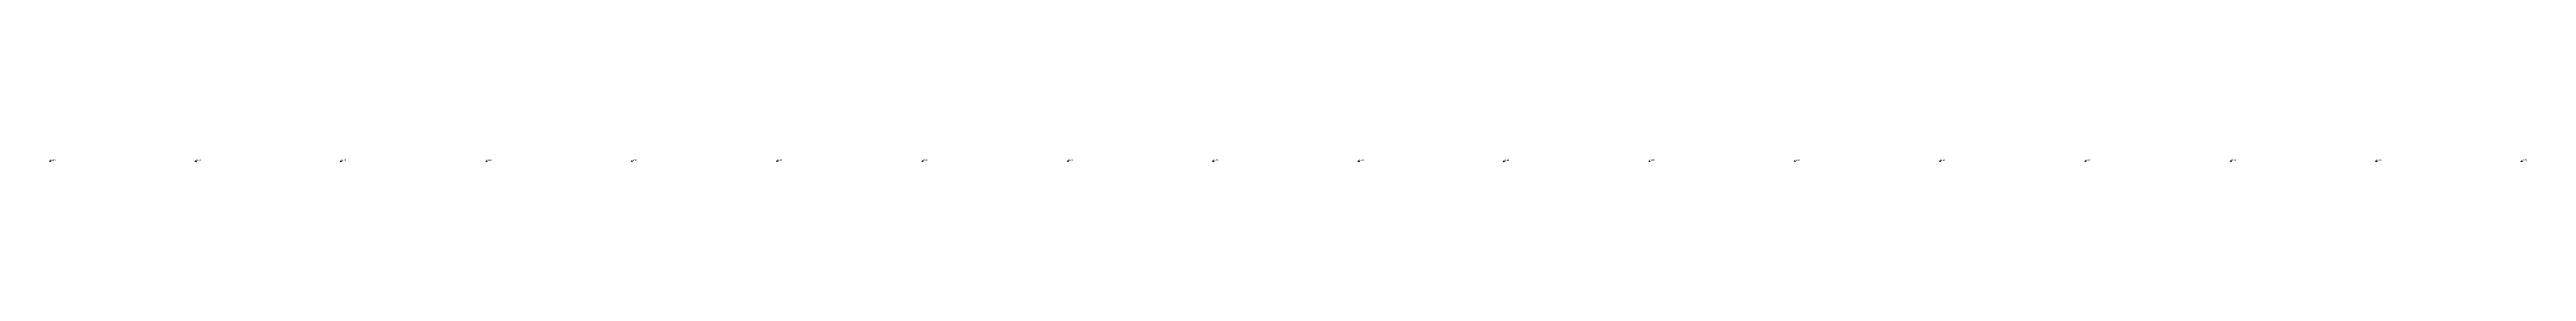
# Model space of a CAD drawing. Extents: x 509453 to 510064, y 5459426 to 5460067.
# Drawn here: x 509893.5 to 510063.8, y 5459526.5 to 5459526.6 of the extents above; entities that cross this region are included whole.
import ezdxf

# ---------------------------------------------------------------- set-up
doc = ezdxf.new("R2010")
doc.units = 0
doc.layers.add('Soundings', color=1, linetype='CONTINUOUS')

msp = doc.modelspace()

# ---------------------------------------------------------------- linework, layer by layer
at = {"layer": 'Soundings'}
for points in [[(509893.45, 5459526.45), (509893.5, 5459526.5), (509893.55, 5459526.45)], [(509903.45, 5459526.45), (509903.5, 5459526.5), (509903.55, 5459526.45)], [(509913.45, 5459526.45), (509913.5, 5459526.5), (509913.55, 5459526.45)], [(509923.45, 5459526.45), (509923.5, 5459526.5), (509923.55, 5459526.45)], [(509933.45, 5459526.45), (509933.5, 5459526.5), (509933.55, 5459526.45)], [(509943.45, 5459526.45), (509943.5, 5459526.5), (509943.55, 5459526.45)], [(509953.45, 5459526.45), (509953.5, 5459526.5), (509953.55, 5459526.45)], [(509963.45, 5459526.45), (509963.5, 5459526.5), (509963.55, 5459526.45)], [(509973.45, 5459526.45), (509973.5, 5459526.5), (509973.55, 5459526.45)], [(509983.45, 5459526.45), (509983.5, 5459526.5), (509983.55, 5459526.45)], [(509993.45, 5459526.45), (509993.5, 5459526.5), (509993.55, 5459526.45)], [(510003.45, 5459526.45), (510003.5, 5459526.5), (510003.55, 5459526.45)], [(510013.45, 5459526.45), (510013.5, 5459526.5), (510013.55, 5459526.45)], [(510023.45, 5459526.45), (510023.5, 5459526.5), (510023.55, 5459526.45)], [(510033.45, 5459526.45), (510033.5, 5459526.5), (510033.55, 5459526.45)], [(510043.45, 5459526.45), (510043.5, 5459526.5), (510043.55, 5459526.45)], [(510053.45, 5459526.45), (510053.5, 5459526.5), (510053.55, 5459526.45)], [(510063.45, 5459526.45), (510063.5, 5459526.5), (510063.55, 5459526.45)]]:
    msp.add_lwpolyline(points, dxfattribs=at)

# ---------------------------------------------------------------- texts
for s, p in [('12.40', (509893.5, 5459526.5, 12.4)), ('12.10', (509903.5, 5459526.5, 12.1)), ('12.65', (509913.5, 5459526.5, 12.65)), ('12.10', (509923.5, 5459526.5, 12.1)), ('11.95', (509933.5, 5459526.5, 11.95)), ('11.90', (509943.5, 5459526.5, 11.9)), ('12.45', (509953.5, 5459526.5, 12.45)), ('12.50', (509963.5, 5459526.5, 12.5)), ('11.75', (509973.5, 5459526.5, 11.75)), ('11.20', (509983.5, 5459526.5, 11.2)), ('11.20', (509993.5, 5459526.5, 11.2)), ('10.85', (510003.5, 5459526.5, 10.85)), ('11.05', (510013.5, 5459526.5, 11.05)), ('11.10', (510023.5, 5459526.5, 11.1)), ('11.00', (510033.5, 5459526.5, 11)), ('10.95', (510043.5, 5459526.5, 10.95)), ('10.90', (510053.5, 5459526.5, 10.9)), ('10.75', (510063.5, 5459526.5, 10.75))]:
    msp.add_text(s, height=0.1, dxfattribs=at).set_placement(p)

doc.saveas('drawing.dxf')
